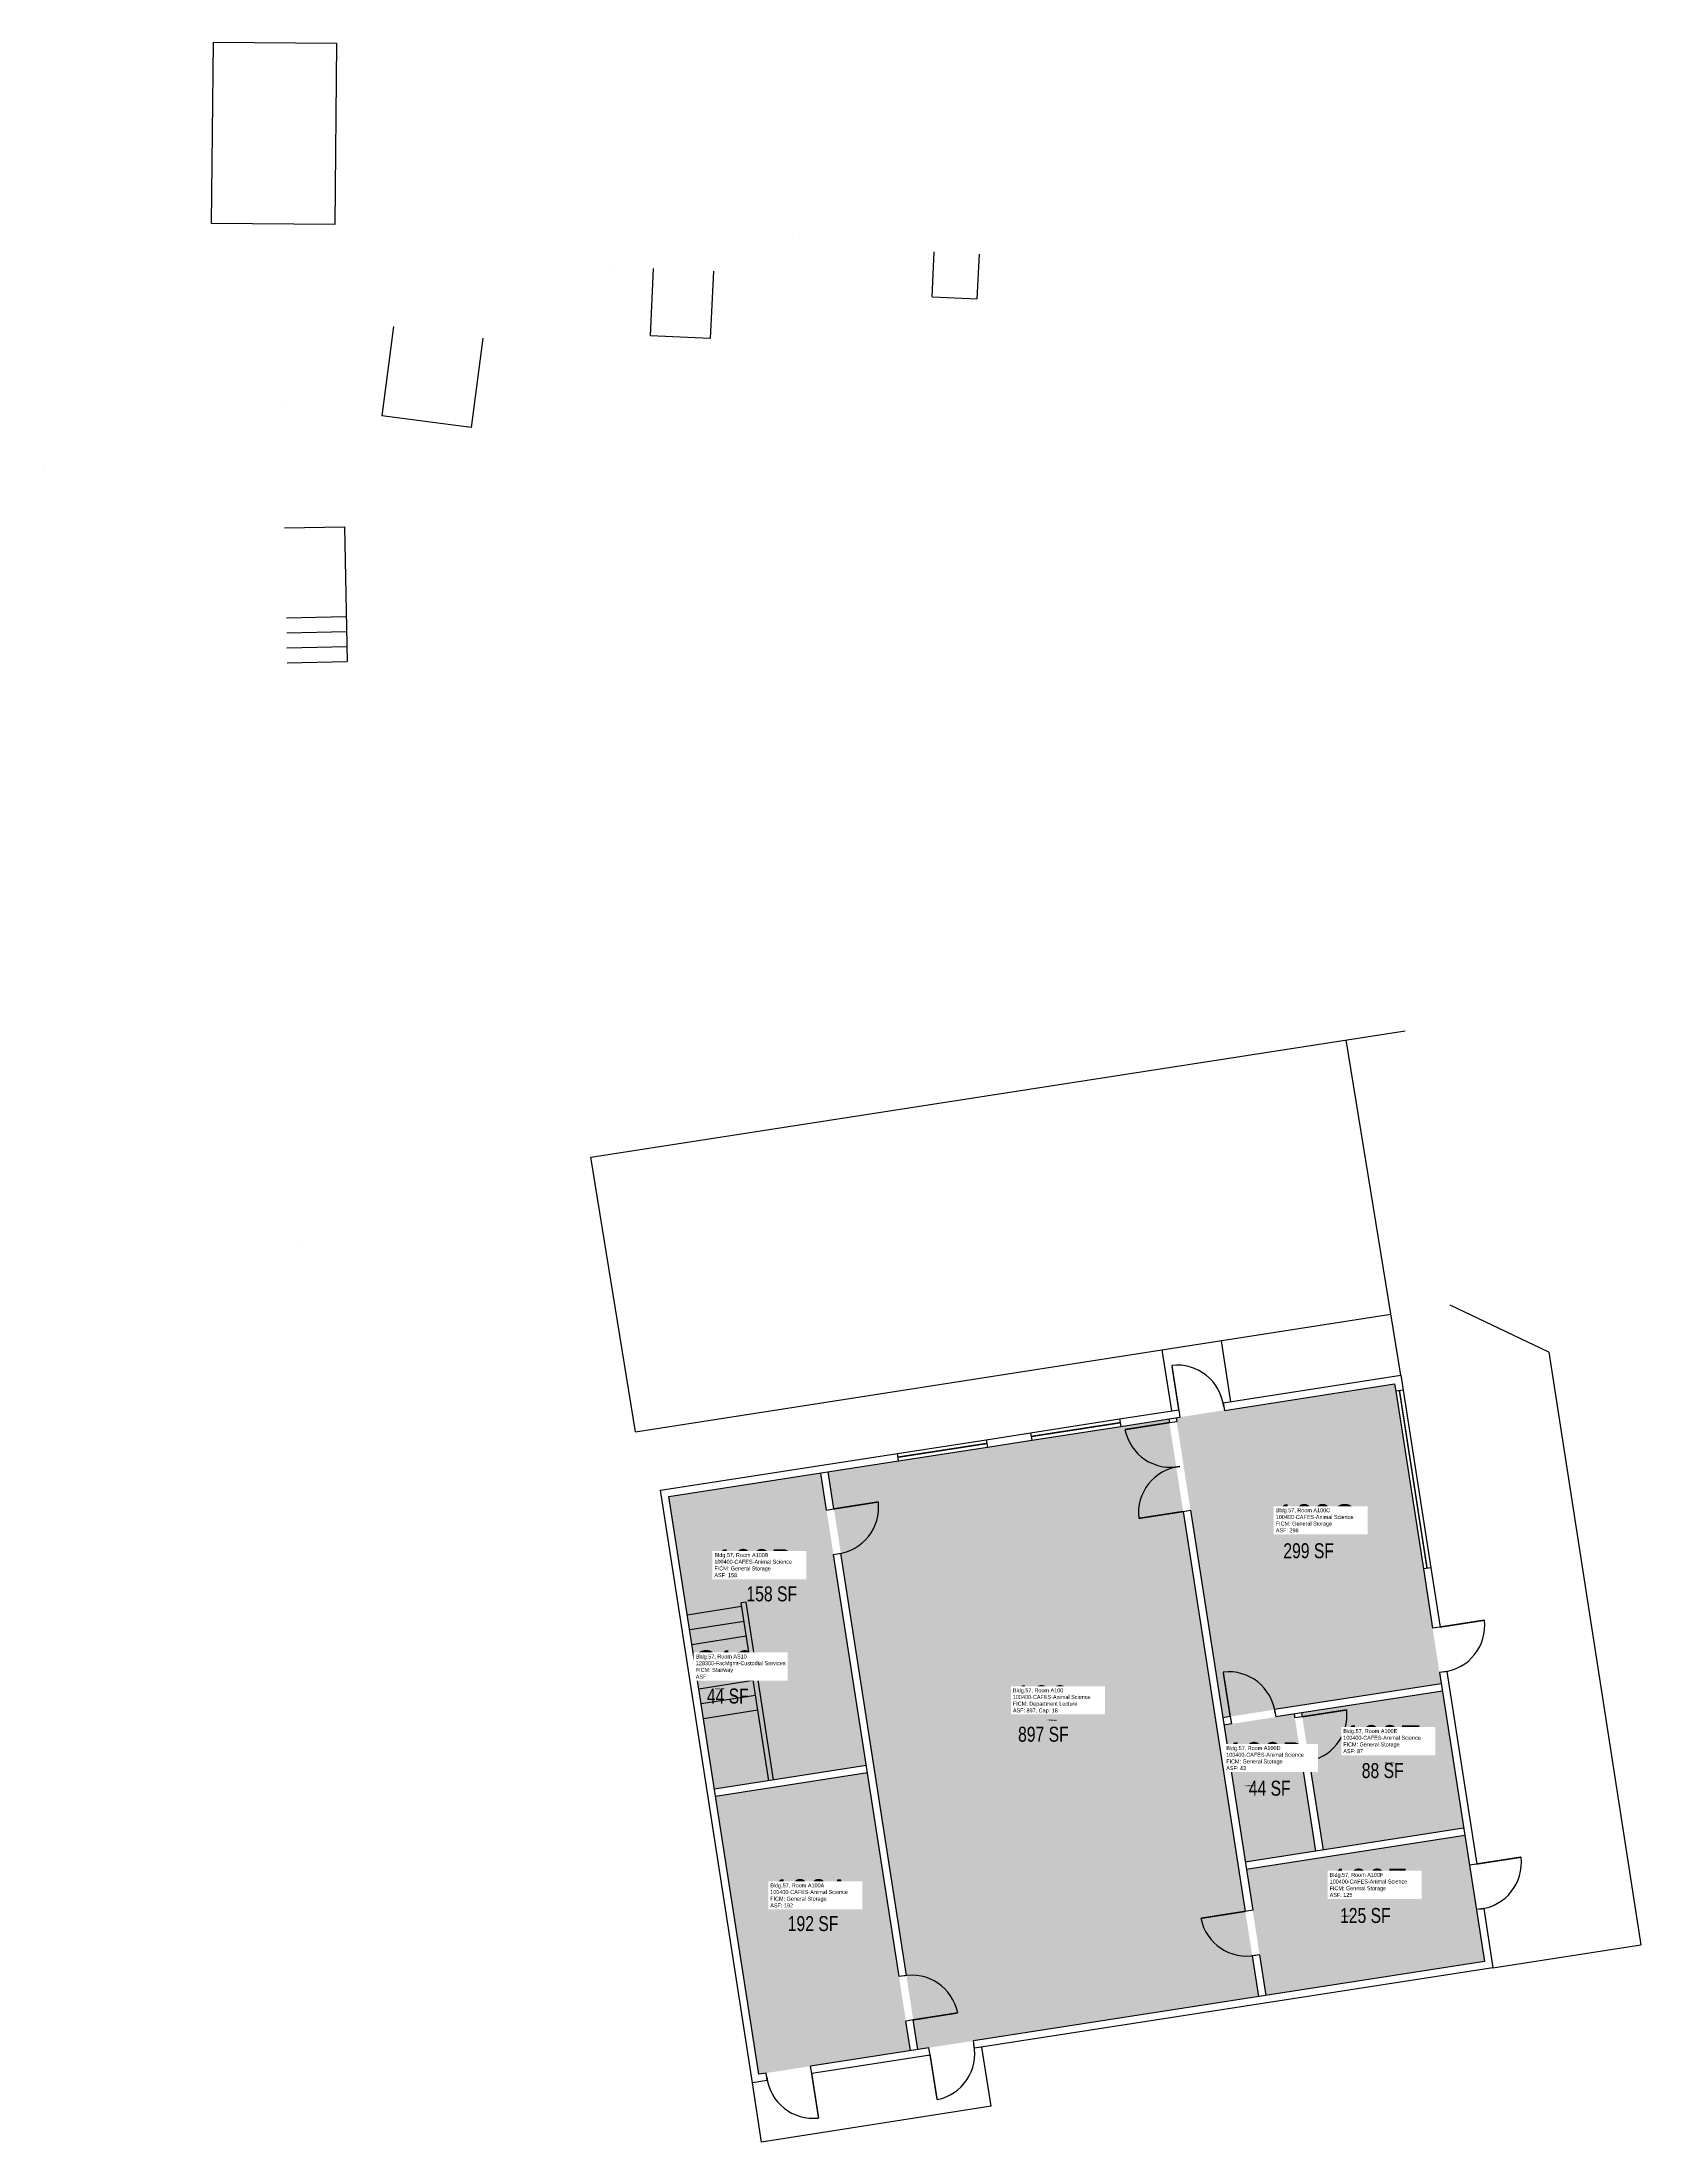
# Model space of a CAD drawing. Header units: inches. Extents: x -692 to 588, y 0 to 2707.
# Drawn here: x -692 to 588, y 1026 to 2707 of the extents above; entities that cross this region are included whole.
import ezdxf
from ezdxf.enums import TextEntityAlignment as Align

# ---------------------------------------------------------------- set-up
doc = ezdxf.new("R2010")
doc.units = ezdxf.units.IN
doc.header["$LTSCALE"] = 50
doc.header["$MEASUREMENT"] = 0
for name, color, linetype in [('A-DOOR', 2, 'CONTINUOUS'), ('A-FLOR', 3, 'CONTINUOUS'), ('A-GLAZ', 1, 'CONTINUOUS'), ('A-IDEN-RNUM', 7, 'CONTINUOUS'), ('A-IDEN-SNUM', 4, 'CONTINUOUS'), ('A-IDEN-VNUM', 4, 'CONTINUOUS'), ('A-SITE', 3, 'CONTINUOUS'), ('A-WALL', 5, 'CONTINUOUS'), ('AREA-TEXT', 3, 'CONTINUOUS'), ('Rooms-Category-Color', 7, 'CONTINUOUS'), ('Rooms-College-Color', 7, 'CONTINUOUS'), ('Rooms-Department-Color', 7, 'CONTINUOUS'), ('Rooms-Division-Color', 7, 'CONTINUOUS'), ('Rooms-Information', 7, 'CONTINUOUS')]:
    doc.layers.add(name, color=color, linetype=linetype)
doc.styles.add('CP_AREA', font='arial.ttf', dxfattribs={"height": 15})
doc.styles.add('CP_ROOMVNUMBER', font='arial.ttf', dxfattribs={"width": 0.85, "height": 0.075})
doc.styles.add('ROOMSNUMBER', font='txt', dxfattribs={"height": 1})

msp = doc.modelspace()

# ---------------------------------------------------------------- hatches: boundary and pattern name
at = {"layer": 'Rooms-Category-Color', "true_color": 0xe3c5e1}
for points in [[(428.4, 1392.4), (414.2, 1484.3), (392.1, 1626.6), (391.1, 1632.5), (216.2, 1605.4), (253.5, 1365.2)], [(-68.3, 1561.1), (-189.9, 1542.3), (-175.6, 1450.4), (-132.1, 1457.1), (-110, 1314.8), (-32, 1327)], [(316.7, 1369), (333.8, 1259.3), (446.4, 1276.8), (429.4, 1386.5)], [(310.8, 1368.1), (254.5, 1359.3), (271.5, 1249.6), (327.8, 1258.4)], [(-31, 1321), (-152.6, 1302.1), (-118, 1079.8), (3.5, 1098.7), (-0.2, 1122.4)], [(272.4, 1243.7), (288.1, 1142.9), (463, 1170.1), (447.3, 1270.9)]]:
    msp.add_hatch(color=254, dxfattribs=at).paths.add_polyline_path(points)
at = {"layer": 'Rooms-Category-Color', "true_color": 0xffff64}
msp.add_hatch(color=51, dxfattribs=at).paths.add_polyline_path([(5.7, 1123.3), (9.4, 1099.6), (282.2, 1142), (210.3, 1604.4), (171.8, 1598.5), (100.6, 1587.4), (65.1, 1581.9), (-6.1, 1570.8), (-62.4, 1562.1)])
at = {"layer": 'Rooms-Category-Color', "true_color": 0xadadad}
msp.add_hatch(color=253, dxfattribs=at).paths.add_polyline_path([(-132.1, 1457.1), (-175.6, 1450.4), (-153.5, 1308.1), (-110, 1314.8)])
at = {"layer": 'Rooms-College-Color', "true_color": 0xe3c5e1}
for points in [[(428.4, 1392.4), (414.2, 1484.3), (392.1, 1626.6), (391.1, 1632.5), (216.2, 1605.4), (253.5, 1365.2)], [(5.7, 1123.3), (9.4, 1099.6), (282.2, 1142), (210.3, 1604.4), (171.8, 1598.5), (100.6, 1587.4), (65.1, 1581.9), (-6.1, 1570.8), (-62.4, 1562.1)], [(-68.3, 1561.1), (-189.9, 1542.3), (-175.6, 1450.4), (-132.1, 1457.1), (-110, 1314.8), (-32, 1327)], [(316.7, 1369), (333.8, 1259.3), (446.4, 1276.8), (429.4, 1386.5)], [(310.8, 1368.1), (254.5, 1359.3), (271.5, 1249.6), (327.8, 1258.4)], [(-31, 1321), (-152.6, 1302.1), (-118, 1079.8), (3.5, 1098.7), (-0.2, 1122.4)], [(272.4, 1243.7), (288.1, 1142.9), (463, 1170.1), (447.3, 1270.9)]]:
    msp.add_hatch(color=254, dxfattribs=at).paths.add_polyline_path(points)
at = {"layer": 'Rooms-College-Color', "true_color": 0xadadad}
msp.add_hatch(color=253, dxfattribs=at).paths.add_polyline_path([(-132.1, 1457.1), (-175.6, 1450.4), (-153.5, 1308.1), (-110, 1314.8)])
at = {"layer": 'Rooms-Department-Color', "true_color": 0xe3c5e1}
for points in [[(428.4, 1392.4), (414.2, 1484.3), (392.1, 1626.6), (391.1, 1632.5), (216.2, 1605.4), (253.5, 1365.2)], [(5.7, 1123.3), (9.4, 1099.6), (282.2, 1142), (210.3, 1604.4), (171.8, 1598.5), (100.6, 1587.4), (65.1, 1581.9), (-6.1, 1570.8), (-62.4, 1562.1)], [(-68.3, 1561.1), (-189.9, 1542.3), (-175.6, 1450.4), (-132.1, 1457.1), (-110, 1314.8), (-32, 1327)], [(316.7, 1369), (333.8, 1259.3), (446.4, 1276.8), (429.4, 1386.5)], [(310.8, 1368.1), (254.5, 1359.3), (271.5, 1249.6), (327.8, 1258.4)], [(-31, 1321), (-152.6, 1302.1), (-118, 1079.8), (3.5, 1098.7), (-0.2, 1122.4)], [(272.4, 1243.7), (288.1, 1142.9), (463, 1170.1), (447.3, 1270.9)]]:
    msp.add_hatch(color=254, dxfattribs=at).paths.add_polyline_path(points)
at = {"layer": 'Rooms-Department-Color', "true_color": 0xacacac}
msp.add_hatch(color=253, dxfattribs=at).paths.add_polyline_path([(-132.1, 1457.1), (-175.6, 1450.4), (-153.5, 1308.1), (-110, 1314.8)])
at = {"layer": 'Rooms-Division-Color', "true_color": 0xe3c5e1}
for points in [[(428.4, 1392.4), (414.2, 1484.3), (392.1, 1626.6), (391.1, 1632.5), (216.2, 1605.4), (253.5, 1365.2)], [(5.7, 1123.3), (9.4, 1099.6), (282.2, 1142), (210.3, 1604.4), (171.8, 1598.5), (100.6, 1587.4), (65.1, 1581.9), (-6.1, 1570.8), (-62.4, 1562.1)], [(-68.3, 1561.1), (-189.9, 1542.3), (-175.6, 1450.4), (-132.1, 1457.1), (-110, 1314.8), (-32, 1327)], [(316.7, 1369), (333.8, 1259.3), (446.4, 1276.8), (429.4, 1386.5)], [(310.8, 1368.1), (254.5, 1359.3), (271.5, 1249.6), (327.8, 1258.4)], [(-31, 1321), (-152.6, 1302.1), (-118, 1079.8), (3.5, 1098.7), (-0.2, 1122.4)], [(272.4, 1243.7), (288.1, 1142.9), (463, 1170.1), (447.3, 1270.9)]]:
    msp.add_hatch(color=254, dxfattribs=at).paths.add_polyline_path(points)
at = {"layer": 'Rooms-Division-Color', "true_color": 0xadadad}
msp.add_hatch(color=253, dxfattribs=at).paths.add_polyline_path([(-132.1, 1457.1), (-175.6, 1450.4), (-153.5, 1308.1), (-110, 1314.8)])

# ---------------------------------------------------------------- linework, layer by layer
at = {"layer": 'A-DOOR', "const_width": 1.2}
for points in [[(218.3, 1611.8), (212.8, 1647.3)], [(210.8, 1601.5), (175.2, 1595.9)], [(-57.8, 1532.4), (-22.2, 1538)], [(221.8, 1530.3), (186.3, 1524.8)], [(427.5, 1437.8), (463, 1443.3)], [(259.5, 1366.2), (253.9, 1401.7)], [(317.2, 1366), (352.8, 1371.5)], [(456.9, 1248.1), (492.5, 1253.6)], [(271.6, 1210.2), (236, 1204.6)], [(5.7, 1123.3), (41.3, 1128.9)], [(19.2, 1095.1), (24.8, 1059.5)], [(-75.6, 1080.3), (-70.1, 1044.8)]]:
    msp.add_lwpolyline(points, dxfattribs=at)
at = {"layer": 'A-DOOR'}
for centre, start, end in [((217, 1610), 6.5401, 96.5401), ((212, 1603.2), 191.1214, 281.1214), ((223.5, 1529.1), 96.5401, 186.5401), ((-59.5, 1533.7), 276.5401, 6.5401), ((425.8, 1439.1), 276.5401, 6.5401), ((258.2, 1364.5), 6.5401, 96.5401), ((315.5, 1367.3), 276.5401, 6.5401), ((455.2, 1249.3), 276.5401, 6.5401), ((272.8, 1211.9), 191.1214, 281.1214), ((4.5, 1121.6), 11.1214, 101.1214), ((17.5, 1096.3), 281.1214, 11.1214), ((-74.4, 1082), 186.5401, 276.5401)]:
    msp.add_arc(centre, 37.5, start, end, dxfattribs=at)
at = {"layer": 'A-FLOR'}
for p, q in [((-131.7, 1454.2), (-175.2, 1447.4)), ((-129.8, 1442.3), (-173.3, 1435.5)), ((-128, 1430.4), (-171.5, 1423.7)), ((-126.1, 1418.6), (-169.6, 1411.8)), ((-124.3, 1406.7), (-167.8, 1400)), ((-122.5, 1394.9), (-165.9, 1388.1)), ((-120.6, 1383), (-164.1, 1376.3)), ((-118.8, 1371.2), (-162.3, 1364.4))]:
    msp.add_line(p, q, dxfattribs=at)
at = {"layer": 'A-GLAZ'}
for p, q in [((392.1, 1626.6), (414.2, 1484.3)), ((398, 1627.5), (420.1, 1485.2)), ((99.7, 1593.3), (170.9, 1604.4)), ((100.6, 1587.4), (171.8, 1598.5)), ((-7, 1576.7), (64.1, 1587.8)), ((-6.1, 1570.8), (65.1, 1581.9))]:
    msp.add_line(p, q, dxfattribs=at)
at = {"layer": 'A-GLAZ', "const_width": 1.2}
for points in [[(395, 1627.1), (417.1, 1484.8)], [(100.2, 1590.4), (171.3, 1601.4)], [(-6.6, 1573.8), (64.6, 1584.8)]]:
    msp.add_lwpolyline(points, dxfattribs=at)
at = {"layer": 'A-SITE'}
for p, q in [((-556.1, 2561.5), (-554.7, 2706.8)), ((-554.7, 2706.8), (-456.1, 2705.9)), ((-456.1, 2705.9), (-457.4, 2560.6)), ((-457.4, 2560.6), (-556.1, 2561.5)), ((20.8, 2502.9), (22.5, 2538.9)), ((-204.7, 2471.7), (-202.2, 2525.6)), ((-154.3, 2523.4), (-156.8, 2469.4)), ((58.4, 2537.1), (56.7, 2501.2)), ((20.8, 2502.9), (56.7, 2501.2)), ((-410.4, 2479), (-419.7, 2407.6)), ((-156.8, 2469.4), (-204.7, 2471.7)), ((-339, 2469.7), (-348.3, 2398.3)), ((-348.3, 2398.3), (-419.7, 2407.6)), ((-497.7, 2317.9), (-449.7, 2318.8)), ((-449.7, 2318.8), (-447.5, 2210.9)), ((-496.2, 2245.9), (-448.3, 2246.8)), ((-496, 2233.9), (-448, 2234.9)), ((-495.8, 2221.9), (-447.8, 2222.9)), ((-495.5, 2209.9), (-447.5, 2210.9)), ((-252.5, 1813.9), (399.7, 1915.2)), ((396.2, 1639.4), (352.3, 1907.9)), ((-216.6, 1594.2), (-252.5, 1813.9)), ((-216.6, 1594.2), (388.2, 1688.2)), ((514.7, 1657.8), (435.6, 1695.5)), ((252.2, 1667), (259.8, 1618.2)), ((204.8, 1659.7), (212.4, 1610.8)), ((514.7, 1657.8), (588.4, 1183.5)), ((396.1, 1639.4), (396.2, 1639.4)), ((469.8, 1165.1), (588.4, 1183.5)), ((68.1, 1054.1), (60.7, 1101.5)), ((-115.7, 1025.5), (-123.1, 1073)), ((68.1, 1054.1), (-115.7, 1025.5))]:
    msp.add_line(p, q, dxfattribs=at)
at = {"layer": 'A-SITE', "const_width": 0.0001}
for points in [[(-410.4, 2479), (-434.2, 2482.1), (-421, 2664.4), (-301.4, 2655.7), (-315.1, 2466.6), (-339, 2469.7)], [(-202.2, 2525.6), (-269.9, 2528.8), (-264.3, 2649), (-80.9, 2640.4), (-86.5, 2520.2), (-154.3, 2523.4)], [(22.5, 2538.9), (-7.7, 2540.3), (-3.5, 2628), (92.8, 2623.4), (88.6, 2535.7), (58.4, 2537.1)]]:
    msp.add_lwpolyline(points, dxfattribs=at)
msp.add_lwpolyline([(-677.6, 1708.2), (-485.6, 1712), (-499.9, 2431.8), (-691.9, 2428)], close=True, dxfattribs=at)
at = {"layer": 'A-WALL'}
for p, q in [((253.9, 1617.3), (396.1, 1639.4)), ((254.8, 1611.3), (391.1, 1632.5)), ((391.1, 1632.5), (392.1, 1626.6)), ((396.1, 1639.4), (398, 1627.5)), ((253.9, 1617.3), (254.8, 1611.3)), ((398, 1627.5), (392.1, 1626.6)), ((170.9, 1604.4), (218.3, 1611.8)), ((170.9, 1604.4), (171.8, 1598.5)), ((171.8, 1598.5), (219.2, 1605.8)), ((210.3, 1604.4), (210.8, 1601.5)), ((210.8, 1601.5), (216.7, 1602.4)), ((216.2, 1605.4), (216.7, 1602.4)), ((218.3, 1611.8), (219.2, 1605.8)), ((64.1, 1587.8), (99.7, 1593.3)), ((64.1, 1587.8), (65.1, 1581.9)), ((65.1, 1581.9), (100.6, 1587.4)), ((99.7, 1593.3), (100.6, 1587.4)), ((-196.7, 1547.3), (-7, 1576.7)), ((-189.9, 1542.3), (-6.1, 1570.8)), ((-6.1, 1570.8), (-7, 1576.7)), ((-123.1, 1073), (-196.7, 1547.3)), ((-63.7, 1531.5), (-68.3, 1561.1)), ((-57.8, 1532.4), (-62.4, 1562.1)), ((-118, 1079.8), (-189.9, 1542.3)), ((-63.7, 1531.5), (-57.8, 1532.4)), ((221.8, 1530.3), (227.8, 1531.3)), ((221.8, 1530.3), (271.6, 1210.2)), ((227.8, 1531.3), (277.5, 1211.1)), ((-58.2, 1495.9), (-52.3, 1496.9)), ((0.2, 1158.9), (-52.3, 1496.9)), ((-5.7, 1158), (-58.2, 1495.9)), ((420.1, 1485.2), (414.2, 1484.3)), ((414.2, 1484.3), (421.5, 1436.9)), ((420.1, 1485.2), (427.5, 1437.8)), ((-128.2, 1457.7), (-132.1, 1457.1)), ((-110, 1314.8), (-132.1, 1457.1)), ((-106.1, 1315.4), (-128.2, 1457.7)), ((427.5, 1437.8), (421.5, 1436.9)), ((433, 1402.2), (427.1, 1401.3)), ((427.1, 1401.3), (463, 1170.1)), ((433, 1402.2), (456.9, 1248.1)), ((428.4, 1392.4), (295, 1371.7)), ((429.4, 1386.5), (296, 1365.8)), ((259.5, 1366.2), (253.5, 1365.2)), ((259.5, 1366.2), (260.4, 1360.2)), ((295, 1371.7), (296, 1365.8)), ((310.8, 1368.1), (311.3, 1365.1)), ((317.2, 1366), (311.3, 1365.1)), ((316.7, 1369), (317.2, 1366)), ((260.4, 1360.2), (254.5, 1359.3)), ((322.7, 1330.4), (316.8, 1329.5)), ((316.8, 1329.5), (327.8, 1258.4)), ((322.7, 1330.4), (333.8, 1259.3)), ((-32, 1327), (-153.5, 1308.1)), ((-31, 1321), (-152.6, 1302.1)), ((446.4, 1276.8), (271.5, 1249.6)), ((447.3, 1270.9), (272.4, 1243.7)), ((456.9, 1248.1), (451, 1247.2)), ((277.5, 1211.1), (271.6, 1210.2)), ((462.5, 1212.5), (456.5, 1211.6)), ((462.5, 1212.5), (469.8, 1165.1)), ((463, 1170.1), (53.9, 1106.5)), ((469.8, 1165.1), (54.8, 1100.6)), ((283, 1175.5), (277.1, 1174.6)), ((277.1, 1174.6), (282.2, 1142)), ((283, 1175.5), (288.1, 1142.9)), ((0.2, 1158.9), (-5.7, 1158)), ((5.7, 1123.3), (-0.2, 1122.4)), ((3.5, 1098.7), (-0.2, 1122.4)), ((9.4, 1099.6), (5.7, 1123.3)), ((18.3, 1101), (-76.5, 1086.3)), ((19.2, 1095.1), (-75.6, 1080.3)), ((19.2, 1095.1), (18.3, 1101)), ((54.8, 1100.6), (53.9, 1106.5)), ((-112.1, 1080.7), (-118, 1079.8)), ((-111.2, 1074.8), (-112.1, 1080.7)), ((-75.6, 1080.3), (-76.5, 1086.3)), ((-111.2, 1074.8), (-123.1, 1073))]:
    msp.add_line(p, q, dxfattribs=at)

# ---------------------------------------------------------------- texts
at = {"layer": 'A-IDEN-RNUM', "style": 'ROOMSNUMBER'}
for s, p in [('0100-C0', (330.8, 1525.5)), ('0100-B0', (-117.5, 1489.4)), ('0S10-00', (-149.2, 1388.4)), ('0100-00', (117, 1363.1)), ('0100-E0', (386.8, 1328.9)), ('0100-D0', (274.9, 1310.9)), ('0100-A0', (-85, 1219.7)), ('0100-F0', (352.5, 1206.2))]:
    msp.add_text(s, height=0.96, dxfattribs=at).set_placement(p, align=Align.MIDDLE)
at = {"layer": 'A-IDEN-SNUM', "style": 'ROOMSNUMBER'}
for s, p in [('0570A100C0', (330.8, 1525.5)), ('0570A100B0', (-117.5, 1489.4)), ('0570AS1000', (-149.2, 1388.4)), ('0570A10000', (117, 1363.1)), ('0570A100E0', (386.8, 1328.9)), ('0570A100D0', (274.9, 1310.9)), ('0570A100A0', (-85, 1219.7)), ('0570A100F0', (352.5, 1206.2))]:
    msp.add_text(s, height=0.96, dxfattribs=at).set_placement(p, align=Align.MIDDLE)
at = {"layer": 'A-IDEN-VNUM', "style": 'CP_ROOMVNUMBER', "width": 0.85}
for s, p in [('100C', (328.3, 1524.9)), ('100B', (-121.6, 1488.9)), ('S10', (-145.6, 1407.8)), ('100', (108.3, 1379.8)), ('100D', (288.2, 1334.4)), ('100E', (381.4, 1348)), ('100F', (370.5, 1233)), ('100A', (-76, 1224.6))]:
    msp.add_text(s, height=22.5, dxfattribs=at).set_placement(p, align=Align.MIDDLE)
at = {"layer": 'AREA-TEXT', "style": 'CP_AREA', "width": 0.75}
for s, p in [('299 SF', (322.3, 1498.9)), ('158 SF', (-107.6, 1464.4)), ('44 SF', (-142.8, 1382.6)), ('897 SF', (109.9, 1352)), ('88 SF', (381.6, 1322.9)), ('44 SF', (291.1, 1308.8)), ('125 SF', (367.7, 1206.9)), ('192 SF', (-74.5, 1200.4))]:
    msp.add_text(s, height=12, dxfattribs=at).set_placement(p, align=Align.MIDDLE_CENTER)

# ---------------------------------------------------------------- next in the draw order: texts
at = {"layer": 'Rooms-Information', "char_height": 3.214, "width": 72, "attachment_point": 7, "style": 'CP_ROOMVNUMBER', "bg_fill": 3, "box_fill_scale": 1.5, "bg_fill_color": 256, "bg_fill_true_color": 13158600, "bg_fill_transparency": 0}
for s, insert in [('Bldg.57, Room A100C^M^J100400-CAFES-Animal Science^M^JFICM: General Storage^M^JASF: 298', (296, 1513.6)), ('Bldg.57, Room A100B^M^J100400-CAFES-Animal Science^M^JFICM: General Storage^M^JASF: 158', (-153.5, 1477.7)), ('Bldg.57, Room AS10^M^J128300-FacMgmt-Custodial Services^M^JFICM: Stairway^M^JASF: ', (-168.4, 1396.5)), ('Bldg.57, Room A100^M^J100400-CAFES-Animal Science^M^JFICM: Department Lecture^M^JASF: 897, Cap: 18', (85.5, 1368.5)), ('Bldg.57, Room A100E^M^J100400-CAFES-Animal Science^M^JFICM: General Storage^M^JASF: 87', (350, 1336.8)), ('Bldg.57, Room A100D^M^J100400-CAFES-Animal Science^M^JFICM: General Storage^M^JASF: 43', (256.3, 1323.2)), ('Bldg.57, Room A100A^M^J100400-CAFES-Animal Science^M^JFICM: General Storage^M^JASF: 192', (-108.8, 1213.3)), ('Bldg.57, Room A100F^M^J100400-CAFES-Animal Science^M^JFICM: General Storage^M^JASF: 125', (339.1, 1221.7))]:
    msp.add_mtext(s, dxfattribs=dict(at, insert=insert))

doc.saveas('drawing.dxf')
